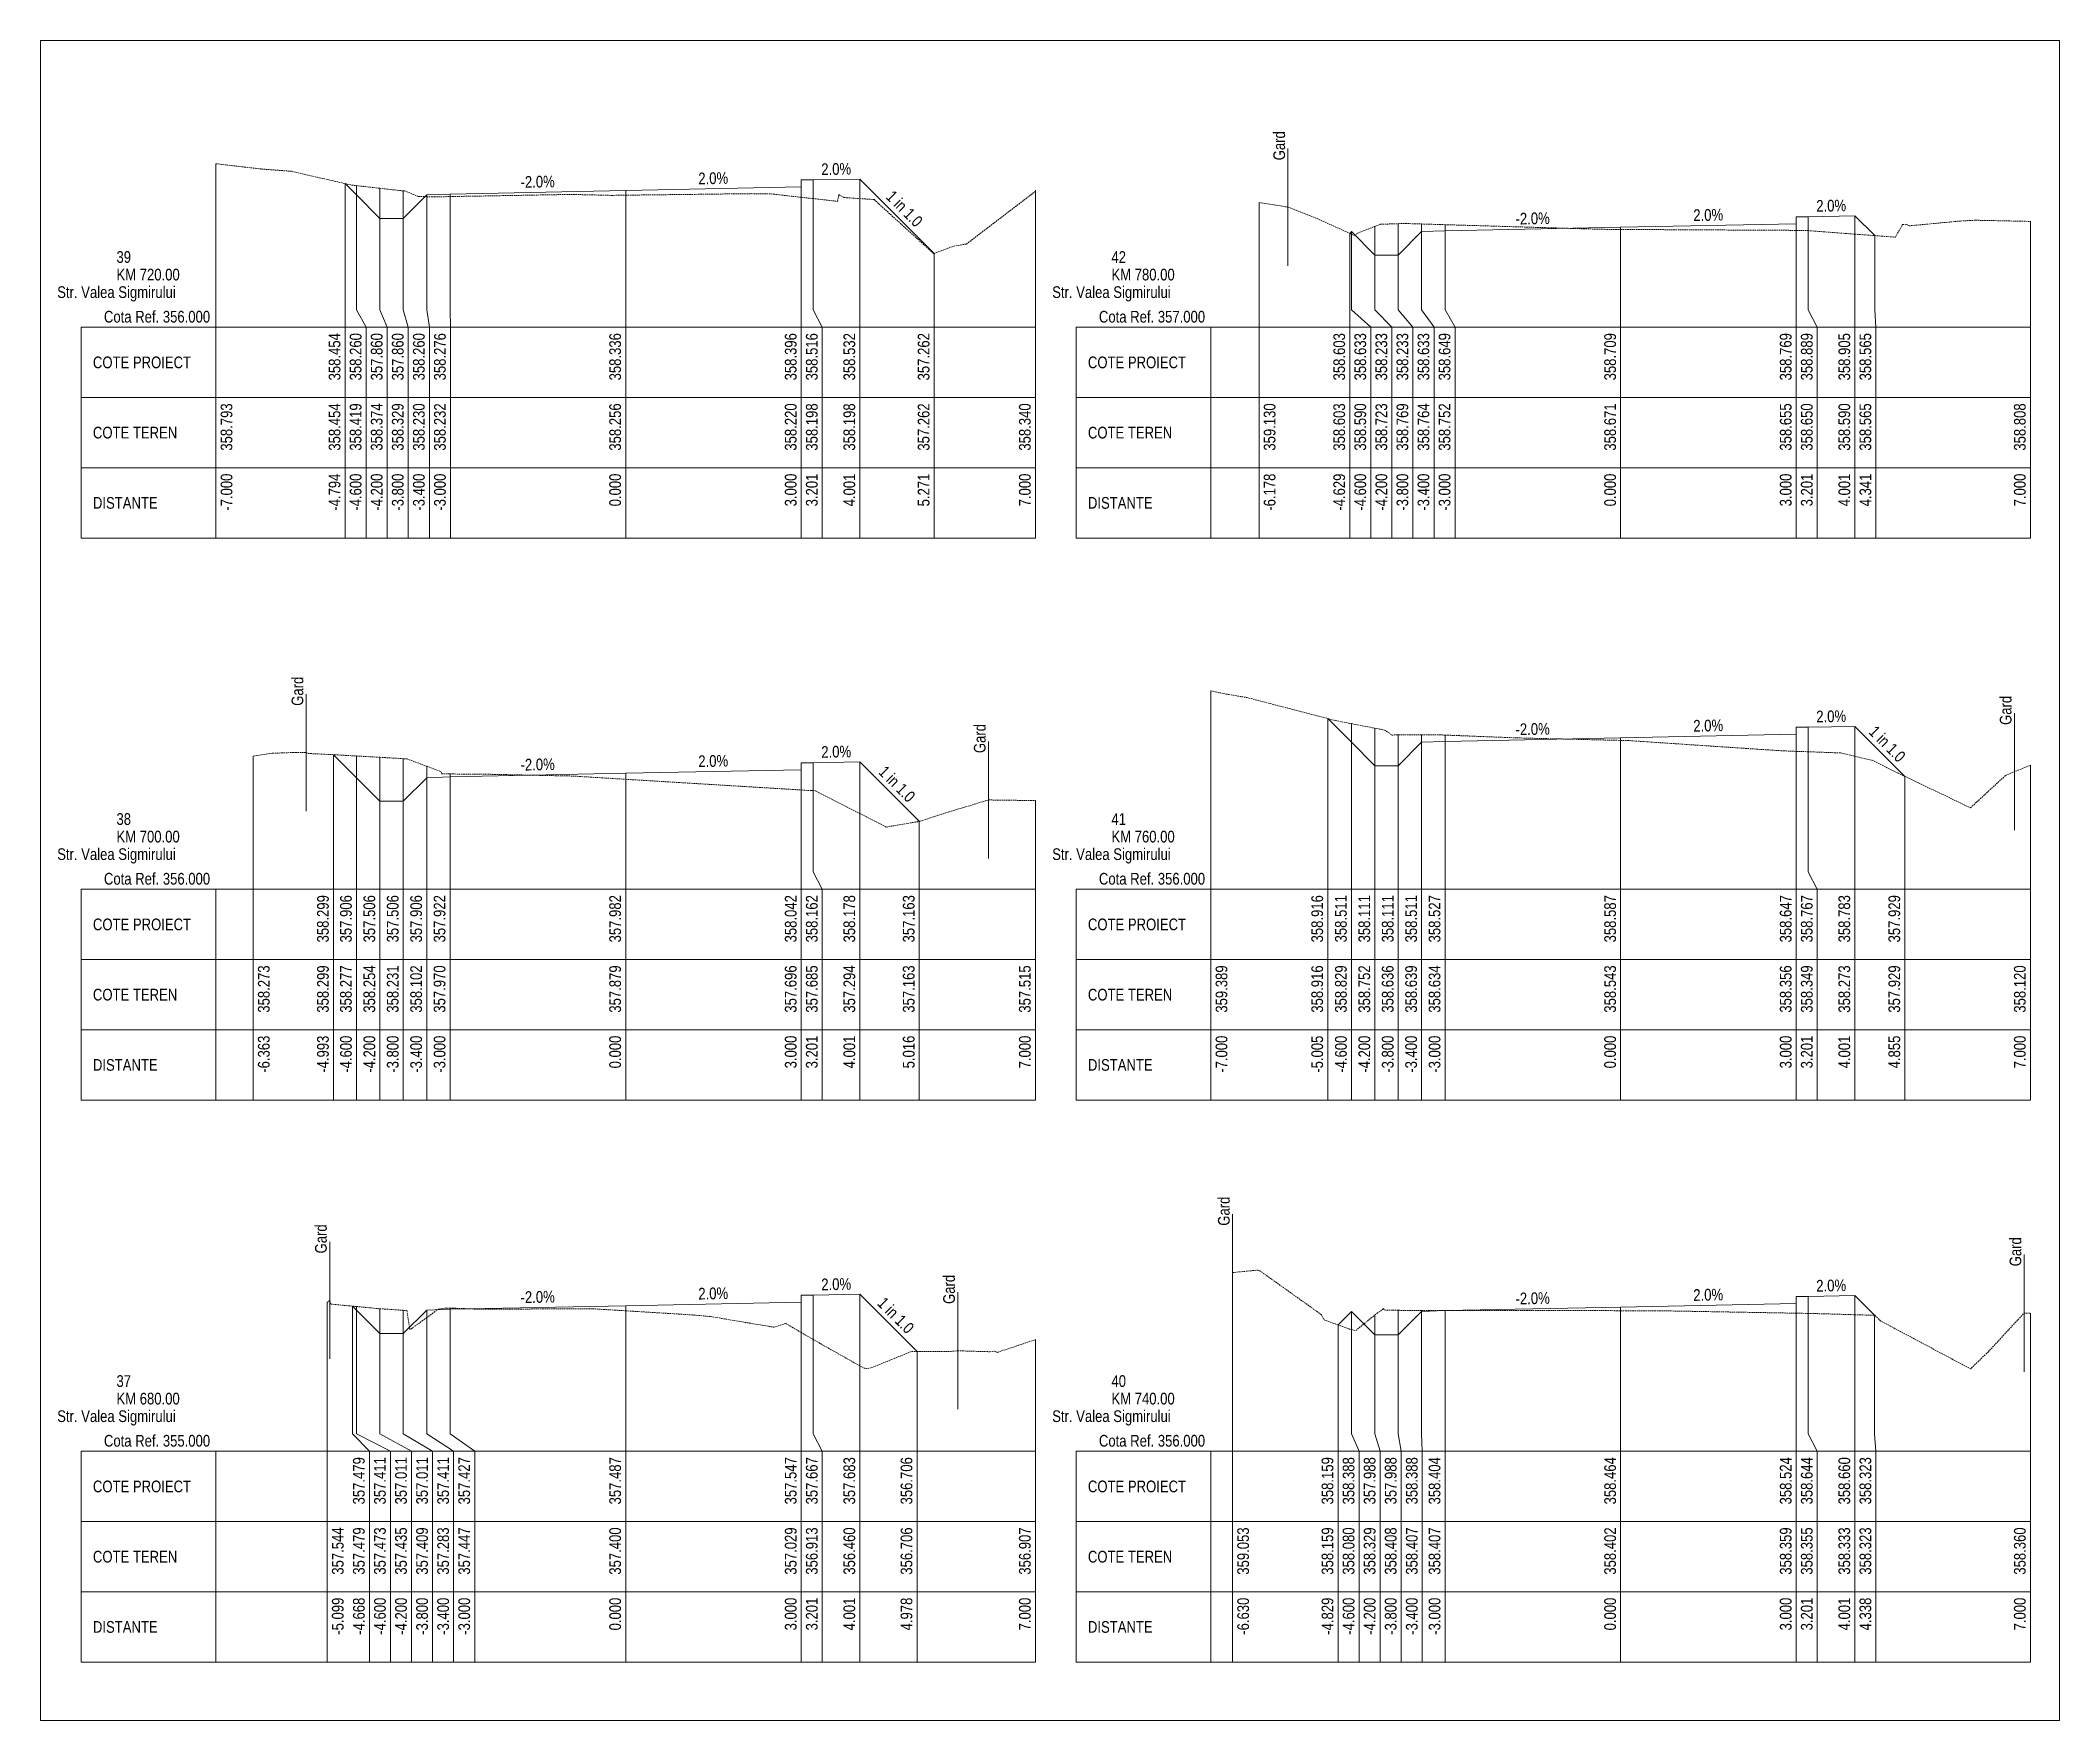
# Paper-space layout 'Str. Valea Sigmirului-XS-7' of a CAD drawing. Extents: x 0 to 345, y 0 to 287.
import ezdxf
from ezdxf.enums import TextEntityAlignment as Align

# ---------------------------------------------------------------- set-up
doc = ezdxf.new("R2010")
doc.units = 0
doc.linetypes.add('DASHED2', pattern=[0.375, 0.25, -0.125])
doc.layers.add('ARD-No Plot', color=1, linetype='Continuous', lineweight=0, plot=False)
for name, color, linetype, lineweight in [('Cartus', 7, 'Continuous', 0), ('DESIGN-TEXT', 7, 'Continuous', 0), ('EXISTING-TEXT', 7, 'Continuous', 0), ('LINES', 7, 'Continuous', 0), ('Text', 7, 'Continuous', 0), ('X-RL', 7, 'Continuous', 0), ('XPLOT-DESIGN', 5, 'Continuous', 0), ('XPLOT-EXISTING', 3, 'DASHED2', 0), ('XPLOT-GRADE', 7, 'Continuous', 0), ('XPLOT-KM', 7, 'Continuous', 0), ('XPLOT-TITLE', 7, 'Continuous', 0)]:
    doc.layers.add(name, color=color, linetype=linetype, lineweight=lineweight)
doc.styles.add('Arial', font='arial.ttf', dxfattribs={"width": 0.8})

psp = doc.layouts.new('Str. Valea Sigmirului-XS-7')

# ---------------------------------------------------------------- texts
at = {"layer": 'ARD-No Plot', "style": 'Arial', "width": 0.8}
for p in [(13, 243), (183, 243), (13, 147), (183, 147), (13, 51), (183, 51)]:
    psp.add_text('Str. Valea Sigmirului', height=2, dxfattribs=at).set_placement(p, align=Align.CENTER)
at = {"layer": 'DESIGN-TEXT', "style": 'Arial', "width": 0.8}
for s, p in [('358.454', (51.26, 237)), ('358.260', (54.86, 237)), ('357.860', (58.46, 237)), ('357.860', (62.06, 237)), ('358.260', (65.66, 237)), ('358.276', (69.26, 237)), ('358.336', (99.2, 237)), ('358.396', (129.2, 237)), ('358.516', (132.8, 237)), ('358.532', (139.21, 237)), ('357.262', (151.91, 237)), ('358.603', (222.91, 237)), ('358.633', (226.51, 237)), ('358.233', (230.11, 237)), ('358.233', (233.71, 237)), ('358.633', (237.31, 237)), ('358.649', (240.91, 237)), ('358.709', (269.2, 237)), ('358.769', (299.2, 237)), ('358.889', (302.8, 237)), ('358.905', (309.21, 237)), ('358.565', (312.81, 237)), ('358.299', (49.27, 141)), ('357.906', (53.2, 141)), ('357.506', (57.2, 141)), ('357.506', (61.2, 141)), ('357.906', (65.2, 141)), ('357.922', (69.2, 141)), ('357.982', (99.2, 141)), ('358.042', (129.2, 141)), ('358.162', (132.8, 141)), ('358.178', (139.21, 141)), ('357.163', (149.36, 141)), ('358.916', (219.15, 141)), ('358.511', (223.2, 141)), ('358.111', (227.2, 141)), ('358.111', (231.2, 141)), ('358.511', (235.2, 141)), ('358.527', (239.2, 141)), ('358.587', (269.2, 141)), ('358.647', (299.2, 141)), ('358.767', (302.8, 141)), ('358.783', (309.21, 141)), ('357.929', (317.75, 141)), ('357.479', (55.41, 45)), ('357.411', (59.01, 45)), ('357.011', (62.61, 45)), ('357.011', (66.21, 45)), ('357.411', (69.81, 45)), ('357.427', (73.41, 45)), ('357.487', (99.2, 45)), ('357.547', (129.2, 45)), ('357.667', (132.8, 45)), ('357.683', (139.21, 45)), ('356.706', (148.98, 45)), ('358.159', (220.91, 45)), ('358.388', (224.51, 45)), ('357.988', (228.11, 45)), ('357.988', (231.71, 45)), ('358.388', (235.31, 45)), ('358.404', (239.2, 45)), ('358.464', (269.2, 45)), ('358.524', (299.2, 45)), ('358.644', (302.8, 45)), ('358.660', (309.21, 45)), ('358.323', (312.81, 45))]:
    psp.add_text(s, height=2, rotation=90, dxfattribs=at).set_placement(p, align=Align.RIGHT)
at = {"layer": 'EXISTING-TEXT', "style": 'Arial', "width": 0.8}
for s, p in [('358.793', (32.8, 225)), ('358.793', (32.8, 225)), ('358.454', (51.26, 225)), ('358.419', (54.86, 225)), ('358.374', (58.46, 225)), ('358.329', (62.06, 225)), ('358.329', (62.06, 225)), ('358.230', (65.66, 225)), ('358.232', (69.26, 225)), ('358.256', (99.2, 225)), ('358.256', (99.2, 225)), ('358.220', (129.2, 225)), ('358.198', (132.8, 225)), ('358.198', (139.21, 225)), ('357.262', (151.91, 225)), ('358.340', (169.2, 225)), ('359.130', (211.02, 225)), ('358.603', (222.91, 225)), ('358.590', (226.51, 225)), ('358.723', (230.11, 225)), ('358.769', (233.71, 225)), ('358.764', (237.31, 225)), ('358.752', (240.91, 225)), ('358.671', (269.2, 225)), ('358.671', (269.2, 225)), ('358.655', (299.2, 225)), ('358.650', (302.8, 225)), ('358.590', (309.21, 225)), ('358.565', (312.81, 225)), ('358.808', (339.2, 225)), ('358.808', (339.2, 225)), ('358.273', (39.17, 129)), ('358.299', (49.27, 129)), ('358.277', (53.2, 129)), ('358.254', (57.2, 129)), ('358.231', (61.2, 129)), ('358.102', (65.2, 129)), ('357.970', (69.2, 129)), ('357.879', (99.2, 129)), ('357.879', (99.2, 129)), ('357.696', (129.2, 129)), ('357.685', (132.8, 129)), ('357.294', (139.21, 129)), ('357.163', (149.36, 129)), ('357.515', (169.2, 129)), ('357.515', (169.2, 129)), ('359.389', (202.8, 129)), ('359.389', (202.8, 129)), ('358.916', (219.15, 129)), ('358.829', (223.2, 129)), ('358.752', (227.2, 129)), ('358.636', (231.2, 129)), ('358.639', (235.2, 129)), ('358.634', (239.2, 129)), ('358.543', (269.2, 129)), ('358.543', (269.2, 129)), ('358.356', (299.2, 129)), ('358.349', (302.8, 129)), ('358.273', (309.21, 129)), ('357.929', (317.75, 129)), ('358.120', (339.2, 129)), ('357.544', (51.81, 33)), ('357.479', (55.41, 33)), ('357.473', (59.01, 33)), ('357.435', (62.61, 33)), ('357.409', (66.21, 33)), ('357.283', (69.81, 33)), ('357.447', (73.41, 33)), ('357.400', (99.2, 33)), ('357.400', (99.2, 33)), ('357.029', (129.2, 33)), ('356.913', (132.8, 33)), ('356.460', (139.21, 33)), ('356.706', (148.98, 33)), ('356.907', (169.2, 33)), ('356.907', (169.2, 33)), ('359.053', (206.5, 33)), ('358.159', (220.91, 33)), ('358.080', (224.51, 33)), ('358.329', (228.11, 33)), ('358.408', (231.71, 33)), ('358.407', (235.31, 33)), ('358.407', (239.2, 33)), ('358.402', (269.2, 33)), ('358.402', (269.2, 33)), ('358.359', (299.2, 33)), ('358.355', (302.8, 33)), ('358.333', (309.21, 33)), ('358.323', (312.81, 33)), ('358.360', (339.2, 33)), ('358.360', (339.2, 33))]:
    psp.add_text(s, height=2, rotation=90, dxfattribs=at).set_placement(p, align=Align.RIGHT)
at = {"layer": 'Text', "style": 'Arial', "width": 0.8}
for p in [(212.66, 266.52), (44.92, 173.34), (336.78, 170.07), (161.5, 165.26), (203.2, 84.53), (48.93, 79.8), (338.46, 77.6), (156.25, 71.17)]:
    psp.add_text('Gard', height=2, rotation=90, dxfattribs=at).set_placement(p)
for s, p in [('-7.000', (32.8, 213)), ('-7.000', (32.8, 213)), ('-4.794', (51.26, 213)), ('-4.794', (51.26, 213)), ('-4.794', (51.26, 213)), ('-4.600', (54.86, 213)), ('-4.600', (54.86, 213)), ('-4.600', (54.86, 213)), ('-4.200', (58.46, 213)), ('-4.200', (58.46, 213)), ('-4.200', (58.46, 213)), ('-3.800', (62.06, 213)), ('-3.800', (62.06, 213)), ('-3.800', (62.06, 213)), ('-3.400', (65.66, 213)), ('-3.400', (65.66, 213)), ('-3.400', (65.66, 213)), ('-3.000', (69.26, 213)), ('-3.000', (69.26, 213)), ('-3.000', (69.26, 213)), ('0.000', (99.2, 213)), ('0.000', (99.2, 213)), ('0.000', (99.2, 213)), ('3.000', (129.2, 213)), ('3.000', (129.2, 213)), ('3.000', (129.2, 213)), ('3.201', (132.8, 213)), ('3.201', (132.8, 213)), ('3.201', (132.8, 213)), ('4.001', (139.21, 213)), ('4.001', (139.21, 213)), ('4.001', (139.21, 213)), ('5.271', (151.91, 213)), ('5.271', (151.91, 213)), ('5.271', (151.91, 213)), ('7.000', (169.2, 213)), ('7.000', (169.2, 213)), ('-6.178', (211.02, 213)), ('-6.178', (211.02, 213)), ('-4.629', (222.91, 213)), ('-4.629', (222.91, 213)), ('-4.629', (222.91, 213)), ('-4.600', (226.51, 213)), ('-4.600', (226.51, 213)), ('-4.600', (226.51, 213)), ('-4.200', (230.11, 213)), ('-4.200', (230.11, 213)), ('-4.200', (230.11, 213)), ('-3.800', (233.71, 213)), ('-3.800', (233.71, 213)), ('-3.800', (233.71, 213)), ('-3.400', (237.31, 213)), ('-3.400', (237.31, 213)), ('-3.400', (237.31, 213)), ('-3.000', (240.91, 213)), ('-3.000', (240.91, 213)), ('-3.000', (240.91, 213)), ('0.000', (269.2, 213)), ('0.000', (269.2, 213)), ('0.000', (269.2, 213)), ('3.000', (299.2, 213)), ('3.000', (299.2, 213)), ('3.000', (299.2, 213)), ('3.201', (302.8, 213)), ('3.201', (302.8, 213)), ('3.201', (302.8, 213)), ('4.001', (309.21, 213)), ('4.001', (309.21, 213)), ('4.001', (309.21, 213)), ('4.341', (312.81, 213)), ('4.341', (312.81, 213)), ('4.341', (312.81, 213)), ('7.000', (339.2, 213)), ('7.000', (339.2, 213)), ('-6.363', (39.17, 117)), ('-6.363', (39.17, 117)), ('-4.993', (49.27, 117)), ('-4.993', (49.27, 117)), ('-4.993', (49.27, 117)), ('-4.600', (53.2, 117)), ('-4.600', (53.2, 117)), ('-4.600', (53.2, 117)), ('-4.200', (57.2, 117)), ('-4.200', (57.2, 117)), ('-4.200', (57.2, 117)), ('-3.800', (61.2, 117)), ('-3.800', (61.2, 117)), ('-3.800', (61.2, 117)), ('-3.400', (65.2, 117)), ('-3.400', (65.2, 117)), ('-3.400', (65.2, 117)), ('-3.000', (69.2, 117)), ('-3.000', (69.2, 117)), ('-3.000', (69.2, 117)), ('0.000', (99.2, 117)), ('0.000', (99.2, 117)), ('0.000', (99.2, 117)), ('3.000', (129.2, 117)), ('3.000', (129.2, 117)), ('3.000', (129.2, 117)), ('3.201', (132.8, 117)), ('3.201', (132.8, 117)), ('3.201', (132.8, 117)), ('4.001', (139.21, 117)), ('4.001', (139.21, 117)), ('4.001', (139.21, 117)), ('5.016', (149.36, 117)), ('5.016', (149.36, 117)), ('5.016', (149.36, 117)), ('7.000', (169.2, 117)), ('7.000', (169.2, 117)), ('-7.000', (202.8, 117)), ('-7.000', (202.8, 117)), ('-5.005', (219.15, 117)), ('-5.005', (219.15, 117)), ('-5.005', (219.15, 117)), ('-4.600', (223.2, 117)), ('-4.600', (223.2, 117)), ('-4.600', (223.2, 117)), ('-4.200', (227.2, 117)), ('-4.200', (227.2, 117)), ('-4.200', (227.2, 117)), ('-3.800', (231.2, 117)), ('-3.800', (231.2, 117)), ('-3.800', (231.2, 117)), ('-3.400', (235.2, 117)), ('-3.400', (235.2, 117)), ('-3.400', (235.2, 117)), ('-3.000', (239.2, 117)), ('-3.000', (239.2, 117)), ('-3.000', (239.2, 117)), ('0.000', (269.2, 117)), ('0.000', (269.2, 117)), ('0.000', (269.2, 117)), ('3.000', (299.2, 117)), ('3.000', (299.2, 117)), ('3.000', (299.2, 117)), ('3.201', (302.8, 117)), ('3.201', (302.8, 117)), ('3.201', (302.8, 117)), ('4.001', (309.21, 117)), ('4.001', (309.21, 117)), ('4.001', (309.21, 117)), ('4.855', (317.75, 117)), ('4.855', (317.75, 117)), ('4.855', (317.75, 117)), ('7.000', (339.2, 117)), ('7.000', (339.2, 117)), ('-5.099', (51.81, 21)), ('-5.099', (51.81, 21)), ('-4.668', (55.41, 21)), ('-4.668', (55.41, 21)), ('-4.668', (55.41, 21)), ('-4.600', (59.01, 21)), ('-4.600', (59.01, 21)), ('-4.600', (59.01, 21)), ('-4.200', (62.61, 21)), ('-4.200', (62.61, 21)), ('-4.200', (62.61, 21)), ('-3.800', (66.21, 21)), ('-3.800', (66.21, 21)), ('-3.800', (66.21, 21)), ('-3.400', (69.81, 21)), ('-3.400', (69.81, 21)), ('-3.400', (69.81, 21)), ('-3.000', (73.41, 21)), ('-3.000', (73.41, 21)), ('-3.000', (73.41, 21)), ('0.000', (99.2, 21)), ('0.000', (99.2, 21)), ('0.000', (99.2, 21)), ('3.000', (129.2, 21)), ('3.000', (129.2, 21)), ('3.000', (129.2, 21)), ('3.201', (132.8, 21)), ('3.201', (132.8, 21)), ('3.201', (132.8, 21)), ('4.001', (139.21, 21)), ('4.001', (139.21, 21)), ('4.001', (139.21, 21)), ('4.978', (148.98, 21)), ('4.978', (148.98, 21)), ('4.978', (148.98, 21)), ('7.000', (169.2, 21)), ('7.000', (169.2, 21)), ('-6.630', (206.5, 21)), ('-6.630', (206.5, 21)), ('-4.829', (220.91, 21)), ('-4.829', (220.91, 21)), ('-4.829', (220.91, 21)), ('-4.600', (224.51, 21)), ('-4.600', (224.51, 21)), ('-4.600', (224.51, 21)), ('-4.200', (228.11, 21)), ('-4.200', (228.11, 21)), ('-4.200', (228.11, 21)), ('-3.800', (231.71, 21)), ('-3.800', (231.71, 21)), ('-3.800', (231.71, 21)), ('-3.400', (235.31, 21)), ('-3.400', (235.31, 21)), ('-3.400', (235.31, 21)), ('-3.000', (239.2, 21)), ('-3.000', (239.2, 21)), ('-3.000', (239.2, 21)), ('0.000', (269.2, 21)), ('0.000', (269.2, 21)), ('0.000', (269.2, 21)), ('3.000', (299.2, 21)), ('3.000', (299.2, 21)), ('3.000', (299.2, 21)), ('3.201', (302.8, 21)), ('3.201', (302.8, 21)), ('3.201', (302.8, 21)), ('4.001', (309.21, 21)), ('4.001', (309.21, 21)), ('4.001', (309.21, 21)), ('4.338', (312.81, 21)), ('4.338', (312.81, 21)), ('4.338', (312.81, 21)), ('7.000', (339.2, 21)), ('7.000', (339.2, 21))]:
    psp.add_text(s, height=2, rotation=90, dxfattribs=at).set_placement(p, align=Align.RIGHT)
at = {"layer": 'X-RL', "style": 'Arial', "width": 0.8}
for s, p in [('Cota Ref. 356.000', (29, 238.8)), ('Cota Ref. 357.000', (199, 238.8)), ('Cota Ref. 356.000', (29, 142.8)), ('Cota Ref. 356.000', (199, 142.8)), ('Cota Ref. 355.000', (29, 46.8)), ('Cota Ref. 356.000', (199, 46.8))]:
    psp.add_text(s, height=2, dxfattribs=at).set_placement(p, align=Align.RIGHT)
at = {"layer": 'XPLOT-GRADE', "style": 'Arial', "width": 0.8}
for s, rotation, p in [('2.0%', 1.1458, (135.99, 264.04)), ('-2.0%', 1.1458, (84.98, 261.86)), ('2.0%', 1.1458, (114.98, 262.46)), ('1 in 1.0', 315, (146.93, 257.54)), ('2.0%', 1.1458, (305.99, 257.77)), ('-2.0%', 1.1458, (254.98, 255.59)), ('2.0%', 1.1458, (284.98, 256.19)), ('2.0%', 1.1458, (305.99, 170.55)), ('-2.0%', 1.1458, (254.98, 168.37)), ('2.0%', 1.1458, (284.98, 168.97)), ('1 in 1.0', 315, (314.85, 166.12)), ('2.0%', 1.1458, (135.99, 164.5)), ('-2.0%', 1.1458, (84.98, 162.32)), ('2.0%', 1.1458, (114.98, 162.92)), ('1 in 1.0', 315, (145.65, 159.28)), ('-2.0%', 1.1458, (84.98, 71.37)), ('2.0%', 1.1458, (114.98, 71.97)), ('2.0%', 1.1458, (135.99, 73.55)), ('-2.0%', 1.1458, (254.98, 71.14)), ('2.0%', 1.1458, (284.98, 71.74)), ('2.0%', 1.1458, (305.99, 73.32)), ('1 in 1.0', 315, (145.46, 68.51))]:
    psp.add_text(s, height=2, rotation=rotation, dxfattribs=at).set_placement(p, align=Align.CENTER)
at = {"layer": 'XPLOT-KM', "style": 'Arial', "width": 0.8}
for s, p in [('39', (13, 249)), ('42', (183, 249)), ('KM 720.00', (13, 246)), ('KM 780.00', (183, 246)), ('38', (13, 153)), ('KM 700.00', (13, 150)), ('41', (183, 153)), ('KM 760.00', (183, 150)), ('37', (13, 57)), ('40', (183, 57)), ('KM 680.00', (13, 54)), ('KM 740.00', (183, 54))]:
    psp.add_text(s, height=2, dxfattribs=at).set_placement(p)
at = {"layer": 'XPLOT-TITLE', "style": 'Arial', "width": 0.8}
for s, p in [('COTE PROIECT', (8.98, 231)), ('COTE PROIECT', (178.98, 231)), ('COTE TEREN', (8.98, 219)), ('COTE TEREN', (178.98, 219)), ('DISTANTE', (8.98, 207)), ('DISTANTE', (178.98, 207)), ('COTE PROIECT', (8.98, 135)), ('COTE PROIECT', (178.98, 135)), ('COTE TEREN', (8.98, 123)), ('COTE TEREN', (178.98, 123)), ('DISTANTE', (8.98, 111)), ('DISTANTE', (178.98, 111)), ('COTE PROIECT', (8.98, 39)), ('COTE PROIECT', (178.98, 39)), ('COTE TEREN', (8.98, 27)), ('COTE TEREN', (178.98, 27)), ('DISTANTE', (8.98, 15)), ('DISTANTE', (178.98, 15))]:
    psp.add_text(s, height=2, dxfattribs=at).set_placement(p)

# ---------------------------------------------------------------- blocks, each defined once
blk = doc.blocks.new('A3_TRANSV_ALIN_TIRENA')
at = {"layer": 'Cartus'}
blk.add_lwpolyline([(0, 0), (0, 287), (345, 287), (345, 0)], close=True, dxfattribs=at)

# ---------------------------------------------------------------- linework, layer by layer
at = {"layer": 'LINES'}
for p, q in [((30, 241), (30, 265.93)), ((30, 241), (30, 265.93)), ((213.16, 268.52), (213.16, 248.52)), ((52.06, 241), (52.06, 262.54)), ((52.06, 241), (52.06, 262.54)), ((52.06, 241), (52.06, 262.54)), ((132.01, 241), (132.01, 263.16)), ((132.01, 241), (132.01, 263.16)), ((132.01, 241), (132.01, 263.16)), ((140.01, 241), (140.01, 263.32)), ((140.01, 241), (140.01, 263.32)), ((140.01, 241), (140.01, 263.32)), ((54, 241), (54, 262.19)), ((54, 241), (54, 262.19)), ((54, 241), (54, 262.19)), ((58, 241), (58, 261.74)), ((58, 241), (58, 261.74)), ((58, 241), (58, 261.74)), ((62, 241), (62, 261.29)), ((62, 241), (62, 261.29)), ((62, 241), (62, 261.29)), ((66, 241), (66, 260.6)), ((66, 241), (66, 260.6)), ((66, 241), (66, 260.6)), ((70, 241), (70, 260.76)), ((70, 241), (70, 260.76)), ((70, 241), (70, 260.76)), ((100, 241), (100, 261.36)), ((100, 241), (100, 261.36)), ((100, 241), (100, 261.36)), ((130, 241), (130, 261.96)), ((130, 241), (130, 261.96)), ((130, 241), (130, 261.96)), ((170, 241), (170, 261.4)), ((170, 241), (170, 261.4)), ((208.22, 241), (208.22, 259.3)), ((208.22, 241), (208.22, 259.3)), ((232, 241), (232, 255.69)), ((232, 241), (232, 255.69)), ((232, 241), (232, 255.69)), ((236, 241), (236, 255.64)), ((236, 241), (236, 255.64)), ((236, 241), (236, 255.64)), ((240, 241), (240, 255.52)), ((240, 241), (240, 255.52)), ((240, 241), (240, 255.52)), ((300, 241), (300, 255.69)), ((300, 241), (300, 255.69)), ((300, 241), (300, 255.69)), ((302.01, 241), (302.01, 256.89)), ((302.01, 241), (302.01, 256.89)), ((302.01, 241), (302.01, 256.89)), ((310.01, 241), (310.01, 257.05)), ((310.01, 241), (310.01, 257.05)), ((310.01, 241), (310.01, 257.05)), ((340, 241), (340, 256.08)), ((340, 241), (340, 256.08)), ((223.71, 241), (223.71, 254.03)), ((223.71, 241), (223.71, 254.03)), ((223.71, 241), (223.71, 254.03)), ((224, 241), (224, 254.33)), ((224, 241), (224, 254.33)), ((224, 241), (224, 254.33)), ((228, 241), (228, 255.23)), ((228, 241), (228, 255.23)), ((228, 241), (228, 255.23)), ((270, 241), (270, 255.09)), ((270, 241), (270, 255.09)), ((270, 241), (270, 255.09)), ((313.41, 241), (313.41, 253.65)), ((313.41, 241), (313.41, 253.65)), ((313.41, 241), (313.41, 253.65)), ((152.71, 241), (152.71, 250.62)), ((152.71, 241), (152.71, 250.62)), ((152.71, 241), (152.71, 250.62)), ((30, 238), (30, 241)), ((30, 238), (30, 241)), ((52.06, 238), (52.06, 241)), ((52.06, 238), (52.06, 241)), ((52.06, 238), (52.06, 241)), ((55.66, 238), (54, 241)), ((55.66, 238), (54, 241)), ((55.66, 238), (54, 241)), ((59.26, 238), (58, 241)), ((59.26, 238), (58, 241)), ((59.26, 238), (58, 241)), ((62.86, 238), (62, 241)), ((62.86, 238), (62, 241)), ((62.86, 238), (62, 241)), ((66.46, 238), (66, 241)), ((66.46, 238), (66, 241)), ((66.46, 238), (66, 241)), ((70.06, 238), (70, 241)), ((70.06, 238), (70, 241)), ((70.06, 238), (70, 241)), ((100, 238), (100, 241)), ((100, 238), (100, 241)), ((100, 238), (100, 241)), ((130, 238), (130, 241)), ((130, 238), (130, 241)), ((130, 238), (130, 241)), ((133.6, 238), (132.01, 241)), ((133.6, 238), (132.01, 241)), ((133.6, 238), (132.01, 241)), ((140.01, 238), (140.01, 241)), ((140.01, 238), (140.01, 241)), ((140.01, 238), (140.01, 241)), ((152.71, 238), (152.71, 241)), ((152.71, 238), (152.71, 241)), ((152.71, 238), (152.71, 241)), ((170, 238), (170, 241)), ((170, 238), (170, 241)), ((208.22, 238), (208.22, 241)), ((208.22, 238), (208.22, 241)), ((223.71, 238), (223.71, 241)), ((223.71, 238), (223.71, 241)), ((223.71, 238), (223.71, 241)), ((227.31, 238), (224, 241)), ((227.31, 238), (224, 241)), ((227.31, 238), (224, 241)), ((230.91, 238), (228, 241)), ((230.91, 238), (228, 241)), ((230.91, 238), (228, 241)), ((234.51, 238), (232, 241)), ((234.51, 238), (232, 241)), ((234.51, 238), (232, 241)), ((238.11, 238), (236, 241)), ((238.11, 238), (236, 241)), ((238.11, 238), (236, 241)), ((241.71, 238), (240, 241)), ((241.71, 238), (240, 241)), ((241.71, 238), (240, 241)), ((270, 238), (270, 241)), ((270, 238), (270, 241)), ((270, 238), (270, 241)), ((300, 238), (300, 241)), ((300, 238), (300, 241)), ((300, 238), (300, 241)), ((303.6, 238), (302.01, 241)), ((303.6, 238), (302.01, 241)), ((303.6, 238), (302.01, 241)), ((310.01, 238), (310.01, 241)), ((310.01, 238), (310.01, 241)), ((310.01, 238), (310.01, 241)), ((313.61, 238), (313.41, 241)), ((313.61, 238), (313.41, 241)), ((313.61, 238), (313.41, 241)), ((340, 238), (340, 241)), ((340, 238), (340, 241)), ((6.98, 226), (6.98, 238)), ((6.98, 238), (30, 238)), ((30, 202), (30, 238)), ((30, 202), (30, 238)), ((30, 202), (30, 238)), ((30, 238), (170, 238)), ((52.06, 202), (52.06, 238)), ((52.06, 202), (52.06, 238)), ((52.06, 202), (52.06, 238)), ((55.66, 202), (55.66, 238)), ((55.66, 202), (55.66, 238)), ((55.66, 202), (55.66, 238)), ((59.26, 202), (59.26, 238)), ((59.26, 202), (59.26, 238)), ((59.26, 202), (59.26, 238)), ((62.86, 202), (62.86, 238)), ((62.86, 202), (62.86, 238)), ((62.86, 202), (62.86, 238)), ((66.46, 202), (66.46, 238)), ((66.46, 202), (66.46, 238)), ((66.46, 202), (66.46, 238)), ((70.06, 202), (70.06, 238)), ((70.06, 202), (70.06, 238)), ((70.06, 202), (70.06, 238)), ((100, 202), (100, 238)), ((100, 202), (100, 238)), ((100, 202), (100, 238)), ((130, 202), (130, 238)), ((130, 202), (130, 238)), ((130, 202), (130, 238)), ((133.6, 202), (133.6, 238)), ((133.6, 202), (133.6, 238)), ((133.6, 202), (133.6, 238)), ((140.01, 202), (140.01, 238)), ((140.01, 202), (140.01, 238)), ((140.01, 202), (140.01, 238)), ((152.71, 202), (152.71, 238)), ((152.71, 202), (152.71, 238)), ((152.71, 202), (152.71, 238)), ((170, 202), (170, 238)), ((170, 202), (170, 238)), ((170, 202), (170, 238)), ((176.98, 226), (176.98, 238)), ((176.98, 238), (200, 238)), ((200, 202), (200, 238)), ((200, 238), (340, 238)), ((208.22, 202), (208.22, 238)), ((208.22, 202), (208.22, 238)), ((223.71, 202), (223.71, 238)), ((223.71, 202), (223.71, 238)), ((223.71, 202), (223.71, 238)), ((227.31, 202), (227.31, 238)), ((227.31, 202), (227.31, 238)), ((227.31, 202), (227.31, 238)), ((230.91, 202), (230.91, 238)), ((230.91, 202), (230.91, 238)), ((230.91, 202), (230.91, 238)), ((234.51, 202), (234.51, 238)), ((234.51, 202), (234.51, 238)), ((234.51, 202), (234.51, 238)), ((238.11, 202), (238.11, 238)), ((238.11, 202), (238.11, 238)), ((238.11, 202), (238.11, 238)), ((241.71, 202), (241.71, 238)), ((241.71, 202), (241.71, 238)), ((241.71, 202), (241.71, 238)), ((270, 202), (270, 238)), ((270, 202), (270, 238)), ((270, 202), (270, 238)), ((300, 202), (300, 238)), ((300, 202), (300, 238)), ((300, 202), (300, 238)), ((303.6, 202), (303.6, 238)), ((303.6, 202), (303.6, 238)), ((303.6, 202), (303.6, 238)), ((310.01, 202), (310.01, 238)), ((310.01, 202), (310.01, 238)), ((310.01, 202), (310.01, 238)), ((313.61, 202), (313.61, 238)), ((313.61, 202), (313.61, 238)), ((313.61, 202), (313.61, 238)), ((340, 202), (340, 238)), ((340, 202), (340, 238)), ((340, 202), (340, 238)), ((6.98, 214), (6.98, 226)), ((6.98, 226), (30, 226)), ((30, 226), (6.98, 226)), ((30, 226), (170, 226)), ((176.98, 214), (176.98, 226)), ((176.98, 226), (200, 226)), ((200, 226), (176.98, 226)), ((200, 226), (340, 226)), ((6.98, 202), (6.98, 214)), ((6.98, 214), (30, 214)), ((30, 214), (6.98, 214)), ((30, 214), (170, 214)), ((176.98, 202), (176.98, 214)), ((176.98, 214), (200, 214)), ((200, 214), (176.98, 214)), ((200, 214), (340, 214)), ((30, 202), (6.98, 202)), ((30, 202), (170, 202)), ((200, 202), (176.98, 202)), ((200, 202), (340, 202)), ((45.42, 175.34), (45.42, 155.34)), ((200, 145), (200, 175.89)), ((200, 145), (200, 175.89)), ((219.95, 145), (219.95, 171.16)), ((219.95, 145), (219.95, 171.16)), ((219.95, 145), (219.95, 171.16)), ((224, 145), (224, 170.29)), ((224, 145), (224, 170.29)), ((224, 145), (224, 170.29)), ((228, 145), (228, 169.52)), ((228, 145), (228, 169.52)), ((228, 145), (228, 169.52)), ((302.01, 145), (302.01, 169.67)), ((302.01, 145), (302.01, 169.67)), ((302.01, 145), (302.01, 169.67)), ((310.01, 145), (310.01, 169.83)), ((310.01, 145), (310.01, 169.83)), ((310.01, 145), (310.01, 169.83)), ((337.28, 172.07), (337.28, 152.07)), ((162, 167.26), (162, 147.26)), ((232, 145), (232, 168.36)), ((232, 145), (232, 168.36)), ((232, 145), (232, 168.36)), ((236, 145), (236, 168.39)), ((236, 145), (236, 168.39)), ((236, 145), (236, 168.39)), ((240, 145), (240, 168.34)), ((240, 145), (240, 168.34)), ((240, 145), (240, 168.34)), ((270, 145), (270, 167.87)), ((270, 145), (270, 167.87)), ((270, 145), (270, 167.87)), ((300, 145), (300, 168.47)), ((300, 145), (300, 168.47)), ((300, 145), (300, 168.47)), ((36.37, 145), (36.37, 164.73)), ((36.37, 145), (36.37, 164.73)), ((50.07, 145), (50.07, 164.99)), ((50.07, 145), (50.07, 164.99)), ((50.07, 145), (50.07, 164.99)), ((54, 145), (54, 164.77)), ((54, 145), (54, 164.77)), ((54, 145), (54, 164.77)), ((58, 145), (58, 164.54)), ((58, 145), (58, 164.54)), ((58, 145), (58, 164.54)), ((62, 145), (62, 164.31)), ((62, 145), (62, 164.31)), ((62, 145), (62, 164.31)), ((66, 145), (66, 163.02)), ((66, 145), (66, 163.02)), ((66, 145), (66, 163.02)), ((130, 145), (130, 162.42)), ((130, 145), (130, 162.42)), ((130, 145), (130, 162.42)), ((132.01, 145), (132.01, 163.62)), ((132.01, 145), (132.01, 163.62)), ((132.01, 145), (132.01, 163.62)), ((140.01, 145), (140.01, 163.78)), ((140.01, 145), (140.01, 163.78)), ((140.01, 145), (140.01, 163.78)), ((340, 145), (340, 163.2)), ((340, 145), (340, 163.2)), ((70, 145), (70, 161.7)), ((70, 145), (70, 161.7)), ((70, 145), (70, 161.7)), ((100, 145), (100, 161.82)), ((100, 145), (100, 161.82)), ((100, 145), (100, 161.82)), ((318.55, 145), (318.55, 161.29)), ((318.55, 145), (318.55, 161.29)), ((318.55, 145), (318.55, 161.29)), ((170, 145), (170, 157.15)), ((170, 145), (170, 157.15)), ((150.16, 145), (150.16, 153.63)), ((150.16, 145), (150.16, 153.63)), ((150.16, 145), (150.16, 153.63)), ((36.37, 142), (36.37, 145)), ((36.37, 142), (36.37, 145)), ((50.07, 142), (50.07, 145)), ((50.07, 142), (50.07, 145)), ((50.07, 142), (50.07, 145)), ((54, 142), (54, 145)), ((54, 142), (54, 145)), ((54, 142), (54, 145)), ((58, 142), (58, 145)), ((58, 142), (58, 145)), ((58, 142), (58, 145)), ((62, 142), (62, 145)), ((62, 142), (62, 145)), ((62, 142), (62, 145)), ((66, 142), (66, 145)), ((66, 142), (66, 145)), ((66, 142), (66, 145)), ((70, 142), (70, 145)), ((70, 142), (70, 145)), ((70, 142), (70, 145)), ((100, 142), (100, 145)), ((100, 142), (100, 145)), ((100, 142), (100, 145)), ((130, 142), (130, 145)), ((130, 142), (130, 145)), ((130, 142), (130, 145)), ((133.6, 142), (132.01, 145)), ((133.6, 142), (132.01, 145)), ((133.6, 142), (132.01, 145)), ((140.01, 142), (140.01, 145)), ((140.01, 142), (140.01, 145)), ((140.01, 142), (140.01, 145)), ((150.16, 142), (150.16, 145)), ((150.16, 142), (150.16, 145)), ((150.16, 142), (150.16, 145)), ((170, 142), (170, 145)), ((170, 142), (170, 145)), ((200, 142), (200, 145)), ((200, 142), (200, 145)), ((219.95, 142), (219.95, 145)), ((219.95, 142), (219.95, 145)), ((219.95, 142), (219.95, 145)), ((224, 142), (224, 145)), ((224, 142), (224, 145)), ((224, 142), (224, 145)), ((228, 142), (228, 145)), ((228, 142), (228, 145)), ((228, 142), (228, 145)), ((232, 142), (232, 145)), ((232, 142), (232, 145)), ((232, 142), (232, 145)), ((236, 142), (236, 145)), ((236, 142), (236, 145)), ((236, 142), (236, 145)), ((240, 142), (240, 145)), ((240, 142), (240, 145)), ((240, 142), (240, 145)), ((270, 142), (270, 145)), ((270, 142), (270, 145)), ((270, 142), (270, 145)), ((300, 142), (300, 145)), ((300, 142), (300, 145)), ((300, 142), (300, 145)), ((303.6, 142), (302.01, 145)), ((303.6, 142), (302.01, 145)), ((303.6, 142), (302.01, 145)), ((310.01, 142), (310.01, 145)), ((310.01, 142), (310.01, 145)), ((310.01, 142), (310.01, 145)), ((318.55, 142), (318.55, 145)), ((318.55, 142), (318.55, 145)), ((318.55, 142), (318.55, 145)), ((340, 142), (340, 145)), ((340, 142), (340, 145)), ((6.98, 130), (6.98, 142)), ((6.98, 142), (30, 142)), ((30, 106), (30, 142)), ((30, 142), (170, 142)), ((36.37, 106), (36.37, 142)), ((36.37, 106), (36.37, 142)), ((50.07, 106), (50.07, 142)), ((50.07, 106), (50.07, 142)), ((50.07, 106), (50.07, 142)), ((54, 106), (54, 142)), ((54, 106), (54, 142)), ((54, 106), (54, 142)), ((58, 106), (58, 142)), ((58, 106), (58, 142)), ((58, 106), (58, 142)), ((62, 106), (62, 142)), ((62, 106), (62, 142)), ((62, 106), (62, 142)), ((66, 106), (66, 142)), ((66, 106), (66, 142)), ((66, 106), (66, 142)), ((70, 106), (70, 142)), ((70, 106), (70, 142)), ((70, 106), (70, 142)), ((100, 106), (100, 142)), ((100, 106), (100, 142)), ((100, 106), (100, 142)), ((130, 106), (130, 142)), ((130, 106), (130, 142)), ((130, 106), (130, 142)), ((133.6, 106), (133.6, 142)), ((133.6, 106), (133.6, 142)), ((133.6, 106), (133.6, 142)), ((140.01, 106), (140.01, 142)), ((140.01, 106), (140.01, 142)), ((140.01, 106), (140.01, 142)), ((150.16, 106), (150.16, 142)), ((150.16, 106), (150.16, 142)), ((150.16, 106), (150.16, 142)), ((170, 106), (170, 142)), ((170, 106), (170, 142)), ((170, 106), (170, 142)), ((176.98, 130), (176.98, 142)), ((176.98, 142), (200, 142)), ((200, 106), (200, 142)), ((200, 106), (200, 142)), ((200, 106), (200, 142)), ((200, 142), (340, 142)), ((219.95, 106), (219.95, 142)), ((219.95, 106), (219.95, 142)), ((219.95, 106), (219.95, 142)), ((224, 106), (224, 142)), ((224, 106), (224, 142)), ((224, 106), (224, 142)), ((228, 106), (228, 142)), ((228, 106), (228, 142)), ((228, 106), (228, 142)), ((232, 106), (232, 142)), ((232, 106), (232, 142)), ((232, 106), (232, 142)), ((236, 106), (236, 142)), ((236, 106), (236, 142)), ((236, 106), (236, 142)), ((240, 106), (240, 142)), ((240, 106), (240, 142)), ((240, 106), (240, 142)), ((270, 106), (270, 142)), ((270, 106), (270, 142)), ((270, 106), (270, 142)), ((300, 106), (300, 142)), ((300, 106), (300, 142)), ((300, 106), (300, 142)), ((303.6, 106), (303.6, 142)), ((303.6, 106), (303.6, 142)), ((303.6, 106), (303.6, 142)), ((310.01, 106), (310.01, 142)), ((310.01, 106), (310.01, 142)), ((310.01, 106), (310.01, 142)), ((318.55, 106), (318.55, 142)), ((318.55, 106), (318.55, 142)), ((318.55, 106), (318.55, 142)), ((340, 106), (340, 142)), ((340, 106), (340, 142)), ((340, 106), (340, 142)), ((6.98, 118), (6.98, 130)), ((6.98, 130), (30, 130)), ((30, 130), (6.98, 130)), ((30, 130), (170, 130)), ((176.98, 118), (176.98, 130)), ((176.98, 130), (200, 130)), ((200, 130), (176.98, 130)), ((200, 130), (340, 130)), ((6.98, 106), (6.98, 118)), ((6.98, 118), (30, 118)), ((30, 118), (6.98, 118)), ((30, 118), (170, 118)), ((176.98, 106), (176.98, 118)), ((176.98, 118), (200, 118)), ((200, 118), (176.98, 118)), ((200, 118), (340, 118)), ((30, 106), (6.98, 106)), ((30, 106), (170, 106)), ((200, 106), (176.98, 106)), ((200, 106), (340, 106)), ((203.7, 86.53), (203.7, 66.53)), ((49.43, 81.8), (49.43, 61.8)), ((338.96, 79.6), (338.96, 59.6)), ((203.7, 49), (203.7, 76.53)), ((203.7, 49), (203.7, 76.53)), ((132.01, 49), (132.01, 72.67)), ((132.01, 49), (132.01, 72.67)), ((132.01, 49), (132.01, 72.67)), ((140.01, 49), (140.01, 72.83)), ((140.01, 49), (140.01, 72.83)), ((140.01, 49), (140.01, 72.83)), ((156.75, 73.17), (156.75, 53.17)), ((310.01, 49), (310.01, 72.6)), ((310.01, 49), (310.01, 72.6)), ((310.01, 49), (310.01, 72.6)), ((49.01, 49), (49.01, 71.44)), ((49.01, 49), (49.01, 71.44)), ((53.32, 49), (53.32, 70.79)), ((53.32, 49), (53.32, 70.79)), ((53.32, 49), (53.32, 70.79)), ((54, 49), (54, 70.73)), ((54, 49), (54, 70.73)), ((54, 49), (54, 70.73)), ((58, 49), (58, 70.35)), ((58, 49), (58, 70.35)), ((58, 49), (58, 70.35)), ((62, 49), (62, 70.09)), ((62, 49), (62, 70.09)), ((62, 49), (62, 70.09)), ((66, 49), (66, 70.11)), ((66, 49), (66, 70.11)), ((66, 49), (66, 70.11)), ((70, 49), (70, 70.47)), ((70, 49), (70, 70.47)), ((70, 49), (70, 70.47)), ((100, 49), (100, 70.87)), ((100, 49), (100, 70.87)), ((100, 49), (100, 70.87)), ((130, 49), (130, 71.47)), ((130, 49), (130, 71.47)), ((130, 49), (130, 71.47)), ((224, 49), (224, 69.88)), ((224, 49), (224, 69.88)), ((224, 49), (224, 69.88)), ((228, 49), (228, 69.29)), ((228, 49), (228, 69.29)), ((228, 49), (228, 69.29)), ((232, 49), (232, 70.08)), ((232, 49), (232, 70.08)), ((232, 49), (232, 70.08)), ((236, 49), (236, 70.07)), ((236, 49), (236, 70.07)), ((236, 49), (236, 70.07)), ((240, 49), (240, 70.07)), ((240, 49), (240, 70.07)), ((240, 49), (240, 70.07)), ((270, 49), (270, 70.64)), ((270, 49), (270, 70.64)), ((270, 49), (270, 70.64)), ((300, 49), (300, 71.24)), ((300, 49), (300, 71.24)), ((300, 49), (300, 71.24)), ((302.01, 49), (302.01, 72.44)), ((302.01, 49), (302.01, 72.44)), ((302.01, 49), (302.01, 72.44)), ((313.38, 49), (313.38, 69.23)), ((313.38, 49), (313.38, 69.23)), ((313.38, 49), (313.38, 69.23)), ((340, 49), (340, 69.6)), ((340, 49), (340, 69.6)), ((221.71, 49), (221.71, 67.59)), ((221.71, 49), (221.71, 67.59)), ((221.71, 49), (221.71, 67.59)), ((149.78, 49), (149.78, 63.06)), ((149.78, 49), (149.78, 63.06)), ((149.78, 49), (149.78, 63.06)), ((170, 49), (170, 65.07)), ((170, 49), (170, 65.07)), ((49.01, 46), (49.01, 49)), ((49.01, 46), (49.01, 49)), ((56.21, 46), (53.32, 49)), ((56.21, 46), (53.32, 49)), ((56.21, 46), (53.32, 49)), ((59.81, 46), (54, 49)), ((59.81, 46), (54, 49)), ((59.81, 46), (54, 49)), ((63.41, 46), (58, 49)), ((63.41, 46), (58, 49)), ((63.41, 46), (58, 49)), ((67.01, 46), (62, 49)), ((67.01, 46), (62, 49)), ((67.01, 46), (62, 49)), ((70.61, 46), (66, 49)), ((70.61, 46), (66, 49)), ((70.61, 46), (66, 49)), ((74.21, 46), (70, 49)), ((74.21, 46), (70, 49)), ((74.21, 46), (70, 49)), ((100, 46), (100, 49)), ((100, 46), (100, 49)), ((100, 46), (100, 49)), ((130, 46), (130, 49)), ((130, 46), (130, 49)), ((130, 46), (130, 49)), ((133.6, 46), (132.01, 49)), ((133.6, 46), (132.01, 49)), ((133.6, 46), (132.01, 49)), ((140.01, 46), (140.01, 49)), ((140.01, 46), (140.01, 49)), ((140.01, 46), (140.01, 49)), ((149.78, 46), (149.78, 49)), ((149.78, 46), (149.78, 49)), ((149.78, 46), (149.78, 49)), ((170, 46), (170, 49)), ((170, 46), (170, 49)), ((203.7, 46), (203.7, 49)), ((203.7, 46), (203.7, 49)), ((221.71, 46), (221.71, 49)), ((221.71, 46), (221.71, 49)), ((221.71, 46), (221.71, 49)), ((225.31, 46), (224, 49)), ((225.31, 46), (224, 49)), ((225.31, 46), (224, 49)), ((228.91, 46), (228, 49)), ((228.91, 46), (228, 49)), ((228.91, 46), (228, 49)), ((232.51, 46), (232, 49)), ((232.51, 46), (232, 49)), ((232.51, 46), (232, 49)), ((236.11, 46), (236, 49)), ((236.11, 46), (236, 49)), ((236.11, 46), (236, 49)), ((240, 46), (240, 49)), ((240, 46), (240, 49)), ((240, 46), (240, 49)), ((270, 46), (270, 49)), ((270, 46), (270, 49)), ((270, 46), (270, 49)), ((300, 46), (300, 49)), ((300, 46), (300, 49)), ((300, 46), (300, 49)), ((303.6, 46), (302.01, 49)), ((303.6, 46), (302.01, 49)), ((303.6, 46), (302.01, 49)), ((310.01, 46), (310.01, 49)), ((310.01, 46), (310.01, 49)), ((310.01, 46), (310.01, 49)), ((313.61, 46), (313.38, 49)), ((313.61, 46), (313.38, 49)), ((313.61, 46), (313.38, 49)), ((340, 46), (340, 49)), ((340, 46), (340, 49)), ((6.98, 34), (6.98, 46)), ((6.98, 46), (30, 46)), ((30, 10), (30, 46)), ((30, 46), (170, 46)), ((49.01, 10), (49.01, 46)), ((49.01, 10), (49.01, 46)), ((56.21, 10), (56.21, 46)), ((56.21, 10), (56.21, 46)), ((56.21, 10), (56.21, 46)), ((59.81, 10), (59.81, 46)), ((59.81, 10), (59.81, 46)), ((59.81, 10), (59.81, 46)), ((63.41, 10), (63.41, 46)), ((63.41, 10), (63.41, 46)), ((63.41, 10), (63.41, 46)), ((67.01, 10), (67.01, 46)), ((67.01, 10), (67.01, 46)), ((67.01, 10), (67.01, 46)), ((70.61, 10), (70.61, 46)), ((70.61, 10), (70.61, 46)), ((70.61, 10), (70.61, 46)), ((74.21, 10), (74.21, 46)), ((74.21, 10), (74.21, 46)), ((74.21, 10), (74.21, 46)), ((100, 10), (100, 46)), ((100, 10), (100, 46)), ((100, 10), (100, 46)), ((130, 10), (130, 46)), ((130, 10), (130, 46)), ((130, 10), (130, 46)), ((133.6, 10), (133.6, 46)), ((133.6, 10), (133.6, 46)), ((133.6, 10), (133.6, 46)), ((140.01, 10), (140.01, 46)), ((140.01, 10), (140.01, 46)), ((140.01, 10), (140.01, 46)), ((149.78, 10), (149.78, 46)), ((149.78, 10), (149.78, 46)), ((149.78, 10), (149.78, 46)), ((170, 10), (170, 46)), ((170, 10), (170, 46)), ((170, 10), (170, 46)), ((176.98, 34), (176.98, 46)), ((176.98, 46), (200, 46)), ((200, 10), (200, 46)), ((200, 46), (340, 46)), ((203.7, 10), (203.7, 46)), ((203.7, 10), (203.7, 46)), ((221.71, 10), (221.71, 46)), ((221.71, 10), (221.71, 46)), ((221.71, 10), (221.71, 46)), ((225.31, 10), (225.31, 46)), ((225.31, 10), (225.31, 46)), ((225.31, 10), (225.31, 46)), ((228.91, 10), (228.91, 46)), ((228.91, 10), (228.91, 46)), ((228.91, 10), (228.91, 46)), ((232.51, 10), (232.51, 46)), ((232.51, 10), (232.51, 46)), ((232.51, 10), (232.51, 46)), ((236.11, 10), (236.11, 46)), ((236.11, 10), (236.11, 46)), ((236.11, 10), (236.11, 46)), ((240, 10), (240, 46)), ((240, 10), (240, 46)), ((240, 10), (240, 46)), ((270, 10), (270, 46)), ((270, 10), (270, 46)), ((270, 10), (270, 46)), ((300, 10), (300, 46)), ((300, 10), (300, 46)), ((300, 10), (300, 46)), ((303.6, 10), (303.6, 46)), ((303.6, 10), (303.6, 46)), ((303.6, 10), (303.6, 46)), ((310.01, 10), (310.01, 46)), ((310.01, 10), (310.01, 46)), ((310.01, 10), (310.01, 46)), ((313.61, 10), (313.61, 46)), ((313.61, 10), (313.61, 46)), ((313.61, 10), (313.61, 46)), ((340, 10), (340, 46)), ((340, 10), (340, 46)), ((340, 10), (340, 46)), ((6.98, 22), (6.98, 34)), ((6.98, 34), (30, 34)), ((30, 34), (6.98, 34)), ((30, 34), (170, 34)), ((176.98, 22), (176.98, 34)), ((176.98, 34), (200, 34)), ((200, 34), (176.98, 34)), ((200, 34), (340, 34)), ((6.98, 10), (6.98, 22)), ((6.98, 22), (30, 22)), ((30, 22), (6.98, 22)), ((30, 22), (170, 22)), ((176.98, 10), (176.98, 22)), ((176.98, 22), (200, 22)), ((200, 22), (176.98, 22)), ((200, 22), (340, 22)), ((30, 10), (6.98, 10)), ((30, 10), (170, 10)), ((200, 10), (176.98, 10)), ((200, 10), (340, 10))]:
    psp.add_line(p, q, dxfattribs=at)
at = {"layer": 'XPLOT-DESIGN'}
for p, q in [((52.06, 262.54), (54, 260.6)), ((130, 261.96), (130.01, 263.16)), ((130.01, 263.16), (132.01, 263.16)), ((132.01, 263.16), (140.01, 263.32)), ((140.01, 263.32), (152.71, 250.62)), ((54, 260.6), (58, 256.6)), ((62, 256.6), (66, 260.6)), ((66, 260.6), (70, 260.76)), ((70, 260.76), (100, 261.36)), ((100, 261.36), (130, 261.96)), ((58, 256.6), (62, 256.6)), ((270, 255.09), (300, 255.69)), ((300, 255.69), (300.01, 256.89)), ((300.01, 256.89), (302.01, 256.89)), ((302.01, 256.89), (310.01, 257.05)), ((310.01, 257.05), (313.41, 253.65)), ((223.71, 254.03), (224, 254.33)), ((224, 254.33), (228, 250.33)), ((232, 250.33), (236, 254.33)), ((236, 254.33), (240, 254.49)), ((240, 254.49), (270, 255.09)), ((228, 250.33), (232, 250.33)), ((219.95, 171.16), (224, 167.11)), ((300, 168.47), (300.01, 169.67)), ((300.01, 169.67), (302.01, 169.67)), ((302.01, 169.67), (310.01, 169.83)), ((310.01, 169.83), (318.55, 161.29)), ((224, 167.11), (228, 163.11)), ((232, 163.11), (236, 167.11)), ((236, 167.11), (240, 167.27)), ((240, 167.27), (270, 167.87)), ((270, 167.87), (300, 168.47)), ((50.07, 164.99), (54, 161.06)), ((100, 161.82), (130, 162.42)), ((130, 162.42), (130.01, 163.62)), ((130.01, 163.62), (132.01, 163.62)), ((132.01, 163.62), (140.01, 163.78)), ((140.01, 163.78), (150.16, 153.63)), ((228, 163.11), (232, 163.11)), ((54, 161.06), (58, 157.06)), ((62, 157.06), (66, 161.06)), ((66, 161.06), (70, 161.22)), ((70, 161.22), (100, 161.82)), ((58, 157.06), (62, 157.06)), ((130, 71.47), (130.01, 72.67)), ((130.01, 72.67), (132.01, 72.67)), ((132.01, 72.67), (140.01, 72.83)), ((140.01, 72.83), (149.78, 63.06)), ((302.01, 72.44), (310.01, 72.6)), ((310.01, 72.6), (313.38, 69.23)), ((53.32, 70.79), (54, 70.11)), ((54, 70.11), (58, 66.11)), ((62, 66.11), (66, 70.11)), ((66, 70.11), (70, 70.27)), ((70, 70.27), (100, 70.87)), ((100, 70.87), (130, 71.47)), ((221.71, 67.59), (224, 69.88)), ((224, 69.88), (228, 65.88)), ((232, 65.88), (236, 69.88)), ((236, 69.88), (240, 70.04)), ((240, 70.04), (270, 70.64)), ((270, 70.64), (300, 71.24)), ((300, 71.24), (300.01, 72.44)), ((300.01, 72.44), (302.01, 72.44)), ((58, 66.11), (62, 66.11)), ((228, 65.88), (232, 65.88))]:
    psp.add_line(p, q, dxfattribs=at)
at = {"layer": 'XPLOT-EXISTING'}
for p, q in [((30, 265.93), (30, 265.93)), ((30, 265.93), (37.8, 265.03)), ((37.8, 265.03), (42.9, 264.64)), ((42.9, 264.64), (52.06, 262.54)), ((52.06, 262.54), (53.24, 262.27)), ((53.24, 262.27), (54, 262.19)), ((54, 262.19), (58, 261.74)), ((58, 261.74), (62, 261.29)), ((62, 261.29), (62.2, 261.33)), ((62, 261.29), (62, 261.29)), ((62.2, 261.33), (64.57, 260.36)), ((64.57, 260.36), (66, 260.3)), ((66, 260.3), (66.92, 260.27)), ((66.92, 260.27), (70, 260.32)), ((70, 260.32), (90.68, 260.69)), ((90.68, 260.69), (94.17, 260.61)), ((94.17, 260.61), (97.61, 260.53)), ((97.61, 260.53), (100, 260.56)), ((100, 260.56), (121.44, 260.82)), ((100, 260.56), (100, 260.56)), ((121.44, 260.82), (124.84, 260.78)), ((124.84, 260.78), (130, 260.2)), ((130, 260.2), (132.01, 259.98)), ((132.01, 259.98), (136.2, 259.5)), ((136.2, 259.5), (136.42, 260.65)), ((136.42, 260.65), (137.31, 260.16)), ((137.31, 260.16), (140.01, 259.98)), ((140.01, 259.98), (142.43, 259.82)), ((142.43, 259.82), (152.62, 250.59)), ((158.21, 252.22), (169.91, 261.15)), ((169.91, 261.15), (170, 261.4)), ((208.22, 259.3), (213.16, 258.52)), ((213.16, 258.52), (218.17, 256.56)), ((218.17, 256.56), (223.71, 254.03)), ((228, 255.23), (228.94, 255.59)), ((228.94, 255.59), (232, 255.69)), ((232, 255.69), (233.23, 255.72)), ((233.23, 255.72), (236, 255.64)), ((236, 255.64), (240, 255.52)), ((240, 255.52), (266.83, 254.73)), ((316.95, 253.39), (318.16, 255.56)), ((318.16, 255.56), (318.57, 255.52)), ((318.57, 255.52), (318.77, 255.63)), ((318.77, 255.63), (319.27, 255.32)), ((319.27, 255.32), (328.07, 256.15)), ((328.07, 256.15), (330.61, 256.28)), ((330.61, 256.28), (340, 256.08)), ((340, 256.08), (340, 256.08)), ((152.71, 250.62), (156.07, 251.86)), ((156.07, 251.86), (158.21, 252.22)), ((223.71, 254.03), (224, 253.9)), ((224, 253.9), (224.53, 253.65)), ((224.53, 253.65), (225.1, 254.09)), ((225.1, 254.09), (228, 255.23)), ((266.83, 254.73), (270, 254.71)), ((270, 254.71), (270, 254.71)), ((270, 254.71), (300, 254.55)), ((300, 254.55), (301.52, 254.54)), ((301.52, 254.54), (302.01, 254.5)), ((302.01, 254.5), (310.01, 253.9)), ((310.01, 253.9), (313.41, 253.65)), ((313.41, 253.65), (316.95, 253.39)), ((152.62, 250.59), (152.71, 250.62)), ((200, 175.89), (200, 175.89)), ((200, 175.89), (203.06, 175.25)), ((203.06, 175.25), (206.12, 174.76)), ((206.12, 174.76), (219.95, 171.16)), ((219.95, 171.16), (221.26, 170.82)), ((221.26, 170.82), (224, 170.29)), ((224, 170.29), (228, 169.52)), ((228, 169.52), (229.65, 169.2)), ((229.65, 169.2), (230.91, 168.35)), ((230.91, 168.35), (232, 168.36)), ((232, 168.36), (236, 168.39)), ((236, 168.39), (238.25, 168.41)), ((238.25, 168.41), (240, 168.34)), ((240, 168.34), (252.25, 167.86)), ((252.25, 167.86), (270, 167.43)), ((270, 167.43), (270, 167.43)), ((270, 167.43), (271.47, 167.39)), ((271.47, 167.39), (297.42, 165.66)), ((297.42, 165.66), (300, 165.56)), ((36.37, 164.73), (39.66, 165.24)), ((39.66, 165.24), (43.56, 165.37)), ((43.56, 165.37), (45.42, 165.34)), ((45.42, 165.34), (45.73, 165.2)), ((45.73, 165.2), (50.07, 164.99)), ((50.07, 164.99), (50.23, 164.98)), ((50.23, 164.98), (54, 164.77)), ((54, 164.77), (58, 164.54)), ((58, 164.54), (62, 164.31)), ((62, 164.31), (62.65, 164.27)), ((62.65, 164.27), (66, 163.02)), ((66, 163.02), (68.43, 162.11)), ((300, 165.56), (302.01, 165.49)), ((302.01, 165.49), (307.56, 165.29)), ((307.56, 165.29), (310.01, 164.73)), ((310.01, 164.73), (312.99, 164.04)), ((312.99, 164.04), (317.42, 161.83)), ((335.75, 161.44), (340, 163.2)), ((68.43, 162.11), (68.56, 161.71)), ((68.56, 161.71), (70, 161.7)), ((70, 161.7), (77.55, 161.63)), ((77.55, 161.63), (84.23, 161.48)), ((84.23, 161.48), (90.96, 161.34)), ((90.96, 161.34), (100, 160.79)), ((100, 160.79), (100, 160.79)), ((100, 160.79), (130, 158.96)), ((130, 158.96), (131.7, 158.86)), ((131.7, 158.86), (132.01, 158.85)), ((132.01, 158.85), (132.42, 158.84)), ((132.42, 158.84), (140.01, 154.94)), ((317.42, 161.83), (318.55, 161.29)), ((318.55, 161.29), (329.77, 155.92)), ((329.77, 155.92), (335.75, 161.44)), ((155.26, 155.23), (162, 157.26)), ((162, 157.26), (170, 157.15)), ((170, 157.15), (170, 157.15)), ((140.01, 154.94), (144.39, 152.69)), ((144.39, 152.69), (144.48, 152.65)), ((144.48, 152.65), (144.51, 152.62)), ((144.51, 152.62), (144.52, 152.63)), ((144.52, 152.63), (149.86, 153.54)), ((149.86, 153.54), (149.99, 153.63)), ((149.99, 153.63), (150.16, 153.63)), ((150.16, 153.63), (150.32, 153.64)), ((150.32, 153.64), (155.26, 155.23)), ((203.7, 76.53), (207.94, 76.95)), ((207.94, 76.95), (208.29, 76.88)), ((208.29, 76.88), (218.88, 69.33)), ((49.01, 71.44), (49.43, 71.8)), ((49.43, 71.8), (49.62, 71.15)), ((49.62, 71.15), (53.32, 70.79)), ((53.32, 70.79), (54, 70.73)), ((54, 70.73), (57.85, 70.36)), ((57.85, 70.36), (58, 70.35)), ((58, 70.35), (62, 70.09)), ((62, 70.09), (62.61, 70.05)), ((62.61, 70.05), (63.12, 66.8)), ((66, 68.83), (68.04, 70.3)), ((68.04, 70.3), (69.17, 70.44)), ((69.17, 70.44), (69.46, 70.46)), ((69.46, 70.46), (69.83, 70.47)), ((69.83, 70.47), (70, 70.47)), ((70, 70.47), (74.87, 70.27)), ((74.87, 70.27), (94.3, 70.35)), ((94.3, 70.35), (100, 70)), ((100, 70), (100, 70)), ((100, 70), (111.67, 69.28)), ((111.67, 69.28), (114.47, 69.02)), ((114.47, 69.02), (125.32, 67.2)), ((218.88, 69.33), (219.32, 68.44)), ((224.73, 66.61), (228, 69.29)), ((228, 69.29), (228.32, 69.55)), ((228.32, 69.55), (229.24, 70.14)), ((229.24, 70.14), (229.41, 70.39)), ((229.41, 70.39), (229.64, 70.14)), ((229.64, 70.14), (231.05, 70.08)), ((231.05, 70.08), (232, 70.08)), ((232, 70.08), (236, 70.07)), ((236, 70.07), (240, 70.07)), ((240, 70.07), (270, 70.02)), ((270, 70.02), (270, 70.02)), ((270, 70.02), (270.87, 70.02)), ((270.87, 70.02), (275.84, 70.02)), ((275.84, 70.02), (300, 69.59)), ((300, 69.59), (302.01, 69.55)), ((302.01, 69.55), (303.11, 69.53)), ((303.11, 69.53), (310.01, 69.33)), ((310.01, 69.33), (313.38, 69.23)), ((313.38, 69.23), (313.45, 69.23)), ((313.45, 69.23), (314.37, 68.3)), ((332.78, 62.96), (338.91, 69.6)), ((338.91, 69.6), (340, 69.6)), ((340, 69.6), (340, 69.6)), ((63.12, 66.8), (63.36, 66.92)), ((63.36, 66.92), (66, 68.83)), ((125.32, 67.2), (127.35, 67.85)), ((127.35, 67.85), (128.47, 67.18)), ((128.47, 67.18), (130, 66.29)), ((130, 66.29), (132.01, 65.13)), ((219.32, 68.44), (221.71, 67.59)), ((221.71, 67.59), (223.69, 66.88)), ((223.69, 66.88), (224, 66.8)), ((224, 66.8), (224.73, 66.61)), ((314.37, 68.3), (329.85, 60.04)), ((132.01, 65.13), (133.28, 64.39)), ((133.28, 64.39), (140.01, 60.6)), ((141.91, 60.24), (148.89, 63.07)), ((148.89, 63.07), (149.78, 63.06)), ((149.78, 63.06), (155.09, 63.04)), ((155.09, 63.04), (156.75, 63.17)), ((156.75, 63.17), (162.22, 63.01)), ((162.22, 63.01), (163.03, 63.12)), ((163.03, 63.12), (163.51, 62.9)), ((163.51, 62.9), (170, 65.07)), ((170, 65.07), (170, 65.07)), ((329.93, 60.24), (332.78, 62.96)), ((140.01, 60.6), (140.95, 60.08)), ((140.95, 60.08), (141.91, 60.24)), ((329.85, 60.04), (329.93, 60.24))]:
    psp.add_line(p, q, dxfattribs=at)

# ---------------------------------------------------------------- block references
at = {"layer": 'Cartus'}
psp.add_blockref('A3_TRANSV_ALIN_TIRENA', (0, 0), dxfattribs=at)

psp.set_redraw_order([(e.dxf.handle, doc.entitydb.next_handle()) for e in psp.query("TEXT MTEXT ATTDEF DIMENSION ARC_DIMENSION")])  # texts and dimensions are drawn at this point

doc.saveas('drawing.dxf')
